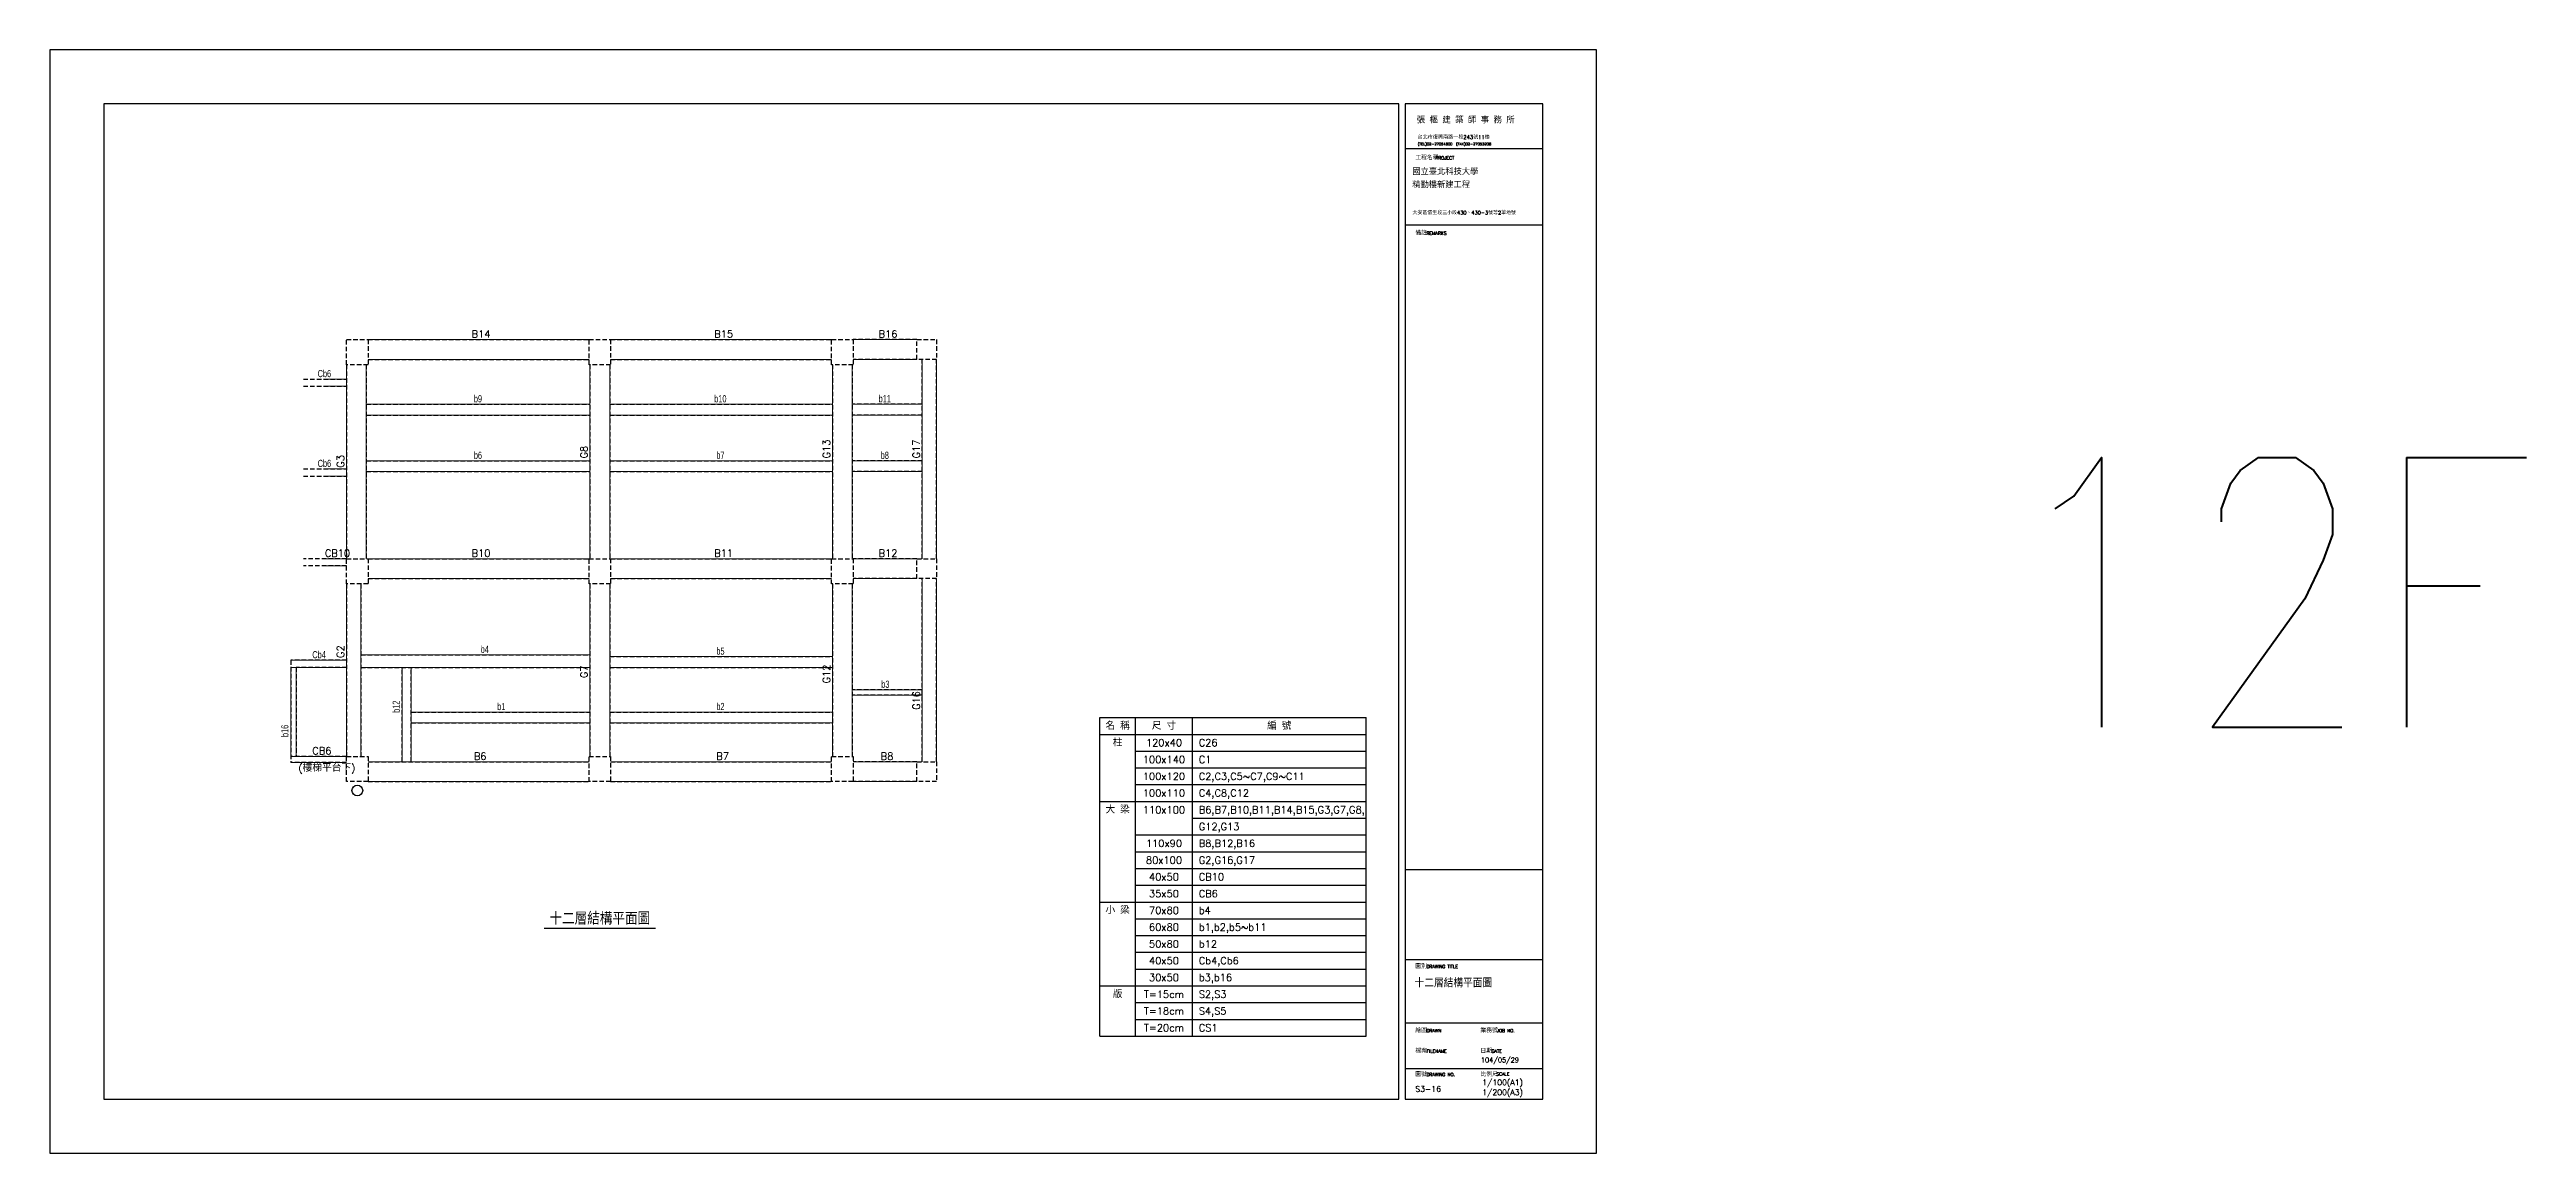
# Model space of a CAD drawing. Header units: millimetres. Extents: x -6716 to 14417, y -6142 to 137521.
# Drawn here: x -2 to 13786, y 24558 to 30703 of the extents above; entities that cross this region are included whole.
import ezdxf
from ezdxf.enums import TextEntityAlignment as Align

# ---------------------------------------------------------------- set-up
doc = ezdxf.new("R2010")
doc.units = ezdxf.units.MM
doc.header["$LTSCALE"] = 100
doc.linetypes.add('CENTER', pattern=[2, 1.25, -0.25, 0.25, -0.25])
doc.linetypes.add('HIDDEN', pattern=[0.375, 0.25, -0.125])
for name, color, linetype in [('0-BEAM01', 4, 'HIDDEN'), ('0-BEAM02', 241, 'HIDDEN'), ('0-COL0', 7, 'HIDDEN'), ('0-NOTES', 7, 'Continuous'), ('0-TEXT01', 4, 'Continuous'), ('0-TEXTN', 4, 'Continuous'), ('0-施工圖框$0$TEXT-圖框', 3, 'Continuous'), ('0-施工圖框$0$圖框', 7, 'Continuous'), ('CTEXT', 7, 'Continuous'), ('TEXT-標題', 3, 'Continuous'), ('TITLE', 7, 'Continuous')]:
    doc.layers.add(name, color=color, linetype=linetype)
for name, color, linetype, lineweight in [('RA-Beam-Edge2D', 65, 'Continuous', 15), ('RA-Beam-Name', 2, 'CENTER', 0), ('RA-Floor-Origin', 3, 'Continuous', 30), ('RA-Floor.BoundingBox', 55, 'Continuous', 20)]:
    doc.layers.add(name, color=color, linetype=linetype, lineweight=lineweight)
doc.styles.add('0-施工圖框$0$TXT', font='romans.shx', dxfattribs={"bigfont": 'chineset.shx'})
doc.styles.add('3-AUCAD', font='aucad.shx', dxfattribs={"width": 0.67, "height": 30, "bigfont": 'single.shx'})
doc.styles.add('CHINA', font='romans.shx', dxfattribs={"width": 0.8, "bigfont": 'china.shx'})

msp = doc.modelspace()

# ---------------------------------------------------------------- texts
at = {"color": 2, "lineweight": 25, "style": 'CHINA', "width": 0.8}
msp.add_text('12F', height=1500, dxfattribs=at).set_placement((13837.49837945346, 26930.66726705599), align=Align.RIGHT)
at = {"layer": '0-TEXT01', "style": '0-施工圖框$0$TXT'}
msp.add_text('(樓梯平台下)', height=40, dxfattribs=at).set_placement((1382.282173995841, 26683.31201648112))
at = {"layer": '0-TEXTN', "style": '0-施工圖框$0$TXT'}
for s, p in [('名 稱', (5943.593186686923, 26937.10939682968)), ('尺 寸', (6201.333530624166, 26937.10939682968)), ('編 號', (6843.39556742387, 26937.10939682967)), ('柱', (5943.593186686947, 26843.77606344927)), ('100x140', (6201.333530624197, 26750.44273010704)), ('120x40', (6201.333530624221, 26843.77606342574)), ('100x120', (6201.333530624173, 26657.10939678834)), ('大 梁', (5943.593186686943, 26470.44273003947)), ('100x110', (6201.333530624173, 26563.77606346569)), ('110x100', (6201.333530624199, 26470.44273006158)), ('80x100', (6201.333530624051, 26190.4427302753)), ('110x90', (6201.333530624051, 26283.77606356918)), ('40x50', (6201.333530623937, 26097.10939693306)), ('小 梁', (5943.593186686886, 25910.44273031423)), ('35x50', (6201.333530623937, 26003.7760636296)), ('70x80', (6201.333530624112, 25910.44273030348)), ('60x80', (6201.333530624142, 25817.10939696124)), ('50x80', (6201.333530624152, 25723.77606361901)), ('40x50', (6201.333530624026, 25630.44273027486)), ('30x50', (6201.333530624026, 25537.1093969237)), ('版', (5943.593186686654, 25443.77606361854)), ('T=15cm', (6201.333530623955, 25443.77606363454)), ('T=18cm', (6201.333530624188, 25350.44273033005)), ('T=20cm', (6201.333530624188, 25257.10939703042))]:
    msp.add_text(s, height=40, dxfattribs=at).set_placement(p, align=Align.MIDDLE_CENTER)
for s, p in [('C26', (6395.154857250569, 26823.77606342573)), ('C1', (6395.154857250545, 26730.44273010702)), ('C2,C3,C5~C7,C9~C11', (6395.154857250522, 26637.10939678832)), ('C4,C8,C12', (6395.154857250522, 26543.77606346567)), ('B6,B7,B10,B11,B14,B15,G3,G7,G8,', (6395.154857250533, 26450.44273009239)), ('G12,G13', (6395.154857250533, 26357.10939679849)), ('G2,G16,G17', (6395.154857250447, 26170.44273022467)), ('B8,B12,B16', (6395.154857250447, 26263.77606351856)), ('CB10', (6395.154857250271, 26077.10939696387)), ('CB6', (6395.154857250271, 25983.77606366041)), ('b4', (6395.154857250402, 25890.44273030322)), ('b1,b2,b5~b11', (6395.154857250433, 25797.10939696098)), ('Cb4,Cb6', (6395.154857250316, 25610.44273027459)), ('b12', (6395.154857250442, 25703.77606361875)), ('b3,b16', (6395.154857250316, 25517.10939692344)), ('S2,S3', (6395.154857250303, 25423.77606362854)), ('S4,S5', (6395.15485725042, 25330.44273032407)), ('CS1', (6395.15485725042, 25237.10939702444))]:
    msp.add_text(s, height=40, dxfattribs=at).set_placement(p)
at = {"layer": '0-施工圖框$0$TEXT-圖框', "color": 3, "style": '0-施工圖框$0$TXT'}
msp.add_text('104/05/29', height=26.88000000515021, dxfattribs=at).set_placement((7965.592879682878, 25064.36866523536))
at = {"layer": '0-施工圖框$0$圖框', "color": 4, "style": '0-施工圖框$0$TXT'}
for s, height, p in [('張 樞 建 築 師 事 務 所', 34.99999999949068, (7608.270525533291, 30291.91523173855)), ('台北市復興南路一段243號11樓', 20.99999999969441, (7612.872073444193, 30204.50798608703)), ('工程名稱', 23.99999999965075, (7600.650118345024, 30089.12675569928)), ('(TEL)02-27051800  (FAX)02-27053208', 14.69999999978609, (7614.440380500815, 30169.40335199322)), ('PROJECT', 17.99999999973807, (7711.913256959533, 30090.38727768209)), ('備註', 23.99999999965075, (7600.650118345024, 29669.5521838525)), ('REMARKS', 17.99999999973807, (7662.970736681616, 29670.81270583531)), ('圖別', 23.99999999965075, (7600.650118345063, 25587.85707573031)), ('DRAWING TITLE', 17.99999999973807, (7662.970736681655, 25589.11759771311)), ('繪圖', 23.99999999965075, (7600.650118345063, 25230.5938946186)), ('DRAWN', 17.99999999973807, (7662.970736681655, 25231.8544166014)), ('業務號', 23.99999999965075, (7962.783231929792, 25230.5938946186)), ('JOB NO.', 17.99999999973807, (8053.939764117407, 25231.8544166014)), ('檔案', 23.99999999965075, (7600.650118345063, 25117.19450893582)), ('FILENAME', 17.99999999973807, (7662.970736681655, 25118.45503091862)), ('日期', 23.99999999965075, (7962.783231929792, 25117.19450893582)), ('DATE', 17.99999999973807, (8025.103850266383, 25118.45503091862)), ('圖號', 23.99999999965075, (7600.650118345063, 24986.58824905462)), ('DRAWING NO.', 17.99999999973807, (7662.970736681655, 24987.84877103743)), ('比例尺', 23.99999999965075, (7963.572485260906, 24986.68186298592)), ('SCALE', 17.99999999973807, (8051.108884936386, 24990.97607792774))]:
    msp.add_text(s, height=height, dxfattribs=at).set_placement(p)
at = {"layer": '0-施工圖框$0$圖框', "color": 3, "style": '0-施工圖框$0$TXT'}
for s, height, p in [('精勤樓新建工程', 34.01999999950495, (7583.763868425257, 29932.17271864412)), ('國立臺北科技大學', 34.01999999950495, (7583.763868425257, 30005.11630830521)), ('大安區懷生段三小段430、430-3號等2筆地號', 20.41199999970297, (7584.911685709261, 29784.24046301628))]:
    msp.add_text(s, height=height, dxfattribs=at).set_placement(p)
at = {"layer": 'CTEXT', "style": '0-施工圖框$0$TXT'}
msp.add_text('十二層結構平面圖', height=70, dxfattribs=at).set_placement((3060.778383079712, 25830.76744926649), align=Align.CENTER)
at = {"layer": 'RA-Beam-Name', "style": '0-施工圖框$0$TXT'}
for s, p in [('B14', (2347.780621463127, 29098.85422582748)), ('B15', (3697.780621457801, 29098.85422582747)), ('B16', (4612.780626468803, 29098.85457535039)), ('CB10', (1530.182788826717, 27878.8543410895)), ('B10', (2347.780621463127, 27878.8544609082)), ('B11', (3697.780621457801, 27878.85446090818)), ('B12', (4612.780626464591, 27878.85457535039)), ('CB6', (1460.280627742624, 26778.85434265259)), ('B6', (2359.582460742873, 26748.85447758326)), ('B7', (3709.582460678997, 26748.854477168)), ('B8', (4624.582465674844, 26748.85459134413))]:
    msp.add_text(s, height=40, dxfattribs=at).set_placement(p)
at = {"layer": 'RA-Beam-Name', "style": '3-AUCAD', "width": 0.67}
for s, p in [('Cb6', (1490.113604336438, 28878.85411391843)), ('b9', (2359.58246336905, 28738.85430355197)), ('b10', (3697.780621457831, 28738.85428161743)), ('b11', (4612.780621457799, 28738.85416383862)), ('Cb6', (1490.11237397736, 28378.85432324995)), ('b6', (2359.582463369033, 28423.85431022761)), ('b7', (3709.582463369032, 28423.85431022761)), ('b8', (4624.582463369032, 28423.85431022761)), ('Cb4', (1460.280631744928, 27313.85432133452)), ('b4', (2397.648891943387, 27343.85435933371)), ('b5', (3709.582463296297, 27333.85435933382)), ('b3', (4627.706266214022, 27149.35433883786)), ('b1', (2489.583304168812, 27025.52103132243)), ('b2', (3709.582461865775, 27025.52103132242))]:
    msp.add_text(s, height=40, dxfattribs=at).set_placement(p)
at = {"layer": 'RA-Beam-Name', "style": '0-施工圖框$0$TXT'}
for s, p in [('G3', (1637.344047944235, 28374.80322373255)), ('G8', (2992.344047944235, 28426.32184409955)), ('G13', (4342.344047944234, 28426.32184409955)), ('G17', (4842.344052951263, 28426.32184409954)), ('G2', (1637.344684316309, 27315.90710859519)), ('G7', (2992.344047944236, 27203.36741667217)), ('G12', (4342.344047944236, 27174.1237112637)), ('G16', (4842.344048003847, 27026.60463471609))]:
    msp.add_text(s, height=40, rotation=90, dxfattribs=at).set_placement(p)
at = {"layer": 'RA-Beam-Name', "style": '3-AUCAD', "width": 0.67}
for s, p in [('b12', (1947.345854250548, 27009.80310057042)), ('b16', (1327.344193815726, 26875.3290010172))]:
    msp.add_text(s, height=40, rotation=90, dxfattribs=at).set_placement(p)
at = {"layer": 'TEXT-標題', "ltscale": 200, "style": '0-施工圖框$0$TXT'}
for s, height, p in [('十二層結構平面圖', 45, (7596.50763054552, 25482.32691741718)), ('1/100(A1)', 31.5, (7972.977422653338, 24937.08089727542)), ('S3-16', 31.5, (7600.313393169044, 24900.81423584467)), ('1/200(A3)', 31.5, (7972.977422653338, 24881.82457008743))]:
    msp.add_text(s, height=height, dxfattribs=at).set_placement(p)

# ---------------------------------------------------------------- linework, layer by layer
at = {"layer": '0-BEAM01'}
for p, q in [((1770.778383079683, 29087.95013367797), (3000.778383079683, 29087.95025097992)), ((1770.778383079683, 28977.95025097992), (3000.778383079683, 28977.95025097992)), ((3120.778383079683, 29087.95025097992), (4350.778383079682, 29087.95013367797)), ((3120.778383079683, 28977.95025097992), (4350.778383079682, 28977.95025097992)), ((4825.778383258496, 29087.95013367797), (4470.778383079682, 29087.95013367797)), ((4825.778383258496, 28977.95013367797), (4470.778383079682, 28977.95013367797)), ((4855.778388026868, 27867.95013367797), (4855.778388026868, 28977.95013367797)), ((4935.778388026868, 27867.95013367797), (4935.778388026868, 28977.95013367797)), ((1650.778383079683, 28947.95013367797), (1650.778383079683, 27867.95025701141)), ((1760.778383079683, 28947.95013367797), (1760.778383079683, 27867.95025701141)), ((3005.778383079683, 28947.95013367797), (3005.778383079683, 27867.95025097992)), ((3115.778383079683, 28947.95013367797), (3115.778383079683, 27867.95025097992)), ((4355.778383079682, 28947.95013367797), (4355.778383079682, 27867.95025097992)), ((4465.778383079682, 28947.95013367797), (4465.778383079682, 27867.95025097992)), ((1650.778383377705, 27867.95013306856), (1410.799655858193, 27867.95013081745)), ((1770.778383079683, 27867.95013367797), (3000.778383079683, 27867.95025097992)), ((3120.778383079683, 27867.95013367797), (4350.778383079682, 27867.95013367797)), ((4825.778384271775, 27867.95013367797), (4470.778383079682, 27867.95013367797)), ((1650.778383752922, 27827.95013306856), (1410.799655858193, 27827.95013081745)), ((1650.778383079683, 27727.95013367797), (1650.778383079683, 26767.95024478103)), ((1730.778383079683, 27727.95013367797), (1730.778383079683, 26767.95024478103)), ((1770.778383079683, 27757.95025097992), (3000.778383079683, 27757.95025097992)), ((3005.778383079683, 27727.95013367797), (3005.778383079683, 26767.9501289096)), ((3115.778383079683, 27727.95013367797), (3115.778383079683, 26767.9501289096)), ((3120.778383079683, 27757.95025097992), (4350.778383079682, 27757.95025097992)), ((4355.778383079682, 27727.95013367797), (4355.778383079682, 26767.9501289096)), ((4465.778383079682, 27727.95013367797), (4465.778383079682, 26767.9501289096)), ((4825.778384271775, 27757.950490829), (4470.778383079682, 27757.95013367797)), ((4855.778388086473, 26737.95012795592), (4855.778388086473, 27757.95013367797)), ((4935.778388086473, 26737.95012795592), (4935.778388086473, 27757.95013367797)), ((1650.77840210529, 26767.95013177064), (1340.778396740872, 26767.95013367799)), ((1650.778401855146, 26732.95013177064), (1340.778396490728, 26732.95013367799)), ((1770.778383079683, 26737.95024621154), (3000.778383079683, 26737.95024522945)), ((1770.778383079683, 26627.9501289096), (3000.778383079683, 26627.9501289096)), ((3120.778383079683, 26737.95024530524), (4350.778383079682, 26737.95024530524)), ((3120.778383079683, 26627.95024530524), (4350.778383079682, 26627.9501289096)), ((4825.778383247553, 26737.95025394129), (4470.778383079682, 26737.95012753002)), ((4825.778383247553, 26627.95012794394), (4470.778383079682, 26627.95012751851))]:
    msp.add_line(p, q, dxfattribs=at)
at = {"layer": '0-BEAM02'}
for p, q in [((1410.778393927728, 28867.94992005493), (1650.77961343876, 28867.94992291595)), ((1410.778394404563, 28827.94992005493), (1650.779613915595, 28827.94992291595)), ((1760.778383079683, 28727.95007073549), (3005.778383079683, 28727.95007073545)), ((3115.778383079682, 28727.9500707355), (4355.778383079682, 28727.95007073546)), ((4855.778388026868, 28727.95007168913), (4465.778383079682, 28727.95007168913)), ((1760.778383079683, 28667.95007073549), (3005.778383079683, 28667.95007073545)), ((3115.778383079682, 28667.9500707355), (4355.778383079682, 28667.95007073546)), ((4855.778388026868, 28667.95007168913), (4465.778383079682, 28667.95007168913)), ((1760.778383079683, 28412.95007836485), (3005.778383079683, 28412.95007836484)), ((3115.778383079683, 28412.95007836485), (4355.778383079683, 28412.95007836485)), ((4855.778388026867, 28412.95007931857), (4465.778383079682, 28412.95007931855)), ((1410.777163568651, 28367.95012938644), (1650.778383079683, 28367.95013224746)), ((1410.777164045485, 28327.95012938644), (1650.778383556518, 28327.95013224746)), ((1760.778383079683, 28352.95007836488), (3005.778383079683, 28352.95007836487)), ((3115.778383079683, 28352.95007836488), (4355.778383079683, 28352.95007836488)), ((4855.778388026868, 28352.95007931857), (4465.778383079682, 28352.95007931854)), ((1650.778383079683, 27302.95012747101), (1340.778403643285, 27302.95009534146)), ((1340.778403643285, 27302.95009534148), (1340.778395835077, 26732.95013367799)), ((1730.778384510186, 27332.95012747106), (3005.778383079683, 27332.95012747098)), ((3115.778383079683, 27322.95012747105), (4355.778383079682, 27322.95012747098)), ((1370.778403183979, 27262.95009850176), (1370.778396236971, 26767.95013349038)), ((1650.778387293395, 27262.95012747101), (1370.778403183979, 27262.95009850176)), ((1730.778384510186, 27262.95012747101), (3005.778383079683, 27262.95012747098)), ((1960.780067685758, 26737.95024605984), (1960.780067685757, 27262.950127471)), ((2010.780067685758, 26737.95024601991), (2010.780067685757, 27262.950127471)), ((3115.778383079683, 27262.95012747101), (4355.778383079682, 27262.95012747099)), ((4855.778383079682, 27138.45024430419), (4465.778378132497, 27138.45024430419)), ((4855.778383079682, 27108.45024430419), (4465.778378132497, 27108.45024430419)), ((2010.780067685758, 27014.61679945965), (3005.778383079683, 27014.61679945966)), ((2010.780067685758, 26954.61679945967), (3005.778383079683, 26954.61679945968)), ((3115.778383079682, 27014.61679945964), (4355.778383079682, 27014.61679945967)), ((3115.778383079682, 26954.61679945967), (4355.778383079682, 26954.61679945968))]:
    msp.add_line(p, q, dxfattribs=at)
at = {"layer": '0-COL0'}
for points in [[(1770.778383079683, 28947.95013367797), (1650.778383079683, 28947.95013367797), (1650.778383079683, 29087.95013367797), (1770.778383079683, 29087.95013367797)], [(3120.778383079683, 28947.95013367797), (3000.778383079683, 28947.95013367797), (3000.778383079683, 29087.95013367797), (3120.778383079683, 29087.95013367797)], [(4470.778383079682, 28947.95013367797), (4350.778383079682, 28947.95013367797), (4350.778383079682, 29087.95013367797), (4470.778383079682, 29087.95013367797)], [(1770.778383079683, 27727.95013367797), (1650.778383079683, 27727.95013367797), (1650.778383079683, 27867.95013367797), (1770.778383079683, 27867.95013367797)], [(3120.778383079683, 27727.95013367797), (3000.778383079683, 27727.95013367797), (3000.778383079683, 27867.95013367797), (3120.778383079683, 27867.95013367797)], [(4470.778383079682, 27727.95013367797), (4350.778383079682, 27727.95013367797), (4350.778383079682, 27867.95013367797), (4470.778383079682, 27867.95013367797)], [(1770.778383079683, 26627.9501289096), (1650.778383079683, 26627.9501289096), (1650.778383079683, 26767.9501289096), (1770.778383079683, 26767.9501289096)], [(3120.778383079683, 26627.9501289096), (3000.778383079683, 26627.9501289096), (3000.778383079683, 26767.9501289096), (3120.778383079683, 26767.9501289096)], [(4470.778383079682, 26627.9501289096), (4350.778383079682, 26627.9501289096), (4350.778383079682, 26767.9501289096), (4470.778383079682, 26767.9501289096)]]:
    msp.add_lwpolyline(points, close=True, dxfattribs=at)
for points in [[(4825.778383258496, 28977.95036542083), (4825.778383258496, 29087.95036542083), (4935.778383258496, 29087.95036542083), (4935.778383258496, 28977.95036542083), (4825.778383258496, 28977.95036542083)], [(4825.778384271775, 27757.950490829), (4825.778384271775, 27867.950490829), (4935.778384271775, 27867.950490829), (4935.778384271775, 27757.950490829), (4825.778384271775, 27757.950490829)], [(4825.778383247553, 26627.95025394129), (4825.778383247553, 26737.95025394129), (4935.778383247553, 26737.95025394129), (4935.778383247553, 26627.95025394129), (4825.778383247553, 26627.95025394129)]]:
    msp.add_lwpolyline(points, dxfattribs=at)
at = {"layer": '0-NOTES'}
for p, q in [((5843.752125758627, 25210.44273086595), (5843.752125758621, 26983.77606349633)), ((5843.752125758621, 26983.77606349633), (7327.558321214734, 26983.77606349633)), ((5843.752125758621, 26890.44273016301), (7327.558321214734, 26890.44273016301)), ((6043.434247615405, 25210.44273086595), (6043.4342476154, 26983.77606349633)), ((6359.232813632938, 25210.44273086595), (6359.232813632991, 26983.77606349633)), ((7327.558321214601, 25210.44273085139), (7327.558321214734, 26983.77606349633)), ((5843.7521257586, 26517.109396803), (7327.558321214727, 26517.109396803)), ((5843.752125758526, 25957.10939698109), (7327.558321214595, 25957.10939698109)), ((5843.75212575841, 25490.44273028522), (7327.558321214494, 25490.44273028474)), ((5843.752125758627, 25210.44273086595), (7327.558321214594, 25210.44273086594))]:
    msp.add_line(p, q, dxfattribs=at)
at = {"layer": '0-NOTES', "color": 3}
for p, q in [((6043.434247615542, 26797.10939675019), (7327.558321214883, 26797.10939675019)), ((6043.434247615518, 26703.77606343149), (7327.558321214859, 26703.77606343149)), ((6043.434247615494, 26610.44273011279), (7327.558321214836, 26610.44273011279)), ((6359.232813632956, 26423.77606336407), (7327.558321214715, 26423.77606336407)), ((6043.434247615267, 26330.44273021391), (7327.558321214601, 26330.44273021391)), ((6043.434247615267, 26237.10939692002), (7327.558321214601, 26237.10939692002)), ((6043.434247615234, 26143.77606362613), (7327.558321214576, 26143.77606362613)), ((6043.434247615201, 26050.44273033224), (7327.558321214543, 26050.44273033224)), ((6043.434247615315, 25863.77606363886), (7327.558321214657, 25863.77606363886)), ((6043.434247615326, 25770.44273029663), (7327.558321214668, 25770.44273029663)), ((6043.434247615344, 25677.10939694547), (7327.558321214686, 25677.10939694547)), ((6043.43424761537, 25583.77606359432), (7327.558321214711, 25583.77606359432)), ((6043.434247615305, 25397.10939698512), (7327.558321214559, 25397.10939698511)), ((6043.434247615303, 25303.7760636855), (7327.558321214558, 25303.77606368548))]:
    msp.add_line(p, q, dxfattribs=at)
at = {"layer": '0-施工圖框$0$圖框', "color": 1}
for p, q in [((8310.000024596713, 30400.00003739343), (7544.147236793338, 30400.00003739343)), ((7544.147236793338, 30400.00003739343), (7544.147236793422, 26135.93289701713)), ((8310.000024596797, 26135.93289701713), (8310.000024596713, 30400.00003739343)), ((8310.000024596713, 30150.00003739708), (7544.147236793338, 30150.00003739708)), ((8310.000024596713, 29725.00003740326), (7544.147236793338, 29725.00003740326)), ((7544.147236793298, 26135.93289701712), (7544.147236793377, 24860.00003747404)), ((8310.000024596713, 26135.93289701713), (7544.147236793298, 26135.93289701713)), ((8310.000024596753, 24860.00003747404), (8310.000024596713, 26135.93289701712)), ((8310.000024596753, 25635.9328970244), (7544.147236793377, 25635.9328970244)), ((8310.000024596753, 25282.64175519671), (7544.147236793377, 25282.64175519671)), ((8310.000024596753, 25029.13292841584), (7544.147236793377, 25029.13292841584)), ((7544.147236793377, 24860.00003747404), (8310.000024596753, 24860.00003747404))]:
    msp.add_line(p, q, dxfattribs=at)
at = {"layer": 'Defpoints'}
for points in [[(2.362934174016118e-05, 24560.00003747841), (8610.000024631678, 24560.00003747841), (8610.000024631678, 30700.00003738905), (2.362934174016118e-05, 30700.00003738905)], [(300.0000236642663, 24860.00003747404), (7508.419288277732, 24860.00003747404), (7508.419288277732, 30400.00003739343), (300.0000236642663, 30400.00003739343)]]:
    msp.add_lwpolyline(points, close=True, dxfattribs=at)
at = {"layer": 'RA-Beam-Edge2D'}
for p, q in [((1770.778383079683, 29087.95013367797), (3000.778383079683, 29087.95025097992)), ((1770.778383079683, 28977.95025097992), (3000.778383079683, 28977.95025097992)), ((3120.778383079683, 29087.95025097992), (4350.778383079682, 29087.95013367797)), ((3120.778383079683, 28977.95025097992), (4350.778383079682, 28977.95025097992)), ((4470.778383079682, 29087.95013367797), (4825.778383258496, 29087.95013367797)), ((4470.778383079682, 28977.95013367797), (4825.778383258496, 28977.95013367797)), ((4855.778388026868, 27867.95013367797), (4855.778388026868, 28977.95013367797)), ((4935.778388026868, 27867.95013367797), (4935.778388026868, 28977.95013367797)), ((1530.778412464817, 28827.94992148543), (1650.778383079682, 28827.94992291593)), ((1530.779642823807, 28867.94992148544), (1650.778383079683, 28867.94992291593)), ((1650.778383079683, 27867.95025701141), (1650.778383079683, 28947.95013367797)), ((1760.778383079683, 27867.95025701141), (1760.778383079683, 28947.95013367797)), ((3005.778383079683, 27867.95025097992), (3005.778383079683, 28947.95013367797)), ((3115.778383079683, 27867.95025097992), (3115.778383079683, 28947.95013367797)), ((4355.778383079682, 27867.95025097992), (4355.778383079682, 28947.95013367797)), ((4465.778383079682, 27867.95025097992), (4465.778383079682, 28947.95013367797)), ((1760.778383079683, 28727.95007073549), (3005.778383079683, 28727.95007073545)), ((3115.778383079682, 28727.9500707355), (4355.778383079682, 28727.95007073546)), ((4465.778383079682, 28727.95007168913), (4855.778388026868, 28727.95007168913)), ((1760.778383079683, 28667.95007073549), (3005.778383079683, 28667.95007073545)), ((3115.778383079682, 28667.9500707355), (4355.778383079682, 28667.95007073546)), ((4465.778383079682, 28667.95007168913), (4855.778388026868, 28667.95007168913)), ((1760.778383079683, 28412.95007836485), (3005.778383079683, 28412.95007836484)), ((3115.778383079683, 28412.95007836485), (4355.778383079683, 28412.95007836485)), ((4465.778383079682, 28412.95007931855), (4855.778388026867, 28412.95007931857)), ((1530.778412583983, 28367.95013081695), (1650.778383079683, 28367.95013224746)), ((1530.778412583983, 28327.95013081696), (1650.778383079683, 28327.95013224746)), ((1760.778383079683, 28352.95007836488), (3005.778383079683, 28352.95007836487)), ((3115.778383079683, 28352.95007836488), (4355.778383079683, 28352.95007836488)), ((4465.778383079682, 28352.95007931854), (4855.778388026868, 28352.95007931857)), ((1530.778413001215, 27867.95013194291), (1650.778383079682, 27867.95013306856)), ((1770.778383079683, 27867.95013367797), (3000.778383079683, 27867.95025097992)), ((3120.778383079683, 27867.95013367797), (4350.778383079682, 27867.95013367797)), ((4470.778383079682, 27867.95013367797), (4825.778384271775, 27867.95013367797)), ((1530.778413001215, 27827.95013194291), (1650.778383079683, 27827.95013306855)), ((1650.778383079683, 26767.95024478103), (1650.778383079683, 27727.95013367797)), ((1730.778383079683, 26767.95024478103), (1730.778383079683, 27727.95013367797)), ((1770.778383079683, 27757.95025097992), (3000.778383079683, 27757.95025097992)), ((3005.778383079683, 26767.9501289096), (3005.778383079683, 27727.95013367797)), ((3115.778383079683, 26767.9501289096), (3115.778383079683, 27727.95013367797)), ((3120.778383079683, 27757.95025097992), (4350.778383079682, 27757.95025097992)), ((4355.778383079682, 26767.9501289096), (4355.778383079682, 27727.95013367797)), ((4465.778383079682, 26767.9501289096), (4465.778383079682, 27727.95013367797)), ((4470.778383079682, 27757.95013367797), (4825.778384271775, 27757.950490829)), ((4855.778388086473, 26737.95012795592), (4855.778388086473, 27757.95013367797)), ((4935.778388086473, 26737.95012795592), (4935.778388086473, 27757.95013367797)), ((1340.778403643285, 27302.95009534146), (1650.778383079683, 27302.95012747101)), ((1730.778384510186, 27332.95012747106), (3005.778383079683, 27332.95012747098)), ((3115.778383079683, 27322.95012747105), (4355.778383079682, 27322.95012747098)), ((1340.778396314528, 26767.95013367799), (1340.778403095341, 27262.95009539791)), ((1340.778403095341, 27262.95009539791), (1650.778383079683, 27262.95012747101)), ((1370.778396236971, 26767.95013349038), (1370.778403183979, 27262.95009850175)), ((1730.778384510186, 27262.95012747101), (3005.778383079683, 27262.95012747098)), ((1960.780067685758, 26737.95024605984), (1960.780067685757, 27262.950127471)), ((2010.780067685758, 26737.95024601991), (2010.780067685757, 27262.950127471)), ((3115.778383079683, 27262.95012747101), (4355.778383079682, 27262.95012747099)), ((4465.778378132497, 27138.45024430419), (4855.778383079682, 27138.45024430419)), ((4465.778378132497, 27108.45024430419), (4855.778383079682, 27108.45024430419)), ((2010.780067685758, 27014.61679945965), (3005.778383079683, 27014.61679945966)), ((2010.780067685758, 26954.61679945967), (3005.778383079683, 26954.61679945968)), ((3115.778383079682, 27014.61679945964), (4355.778383079682, 27014.61679945967)), ((3115.778383079682, 26954.61679945967), (4355.778383079682, 26954.61679945968)), ((1340.778396740872, 26767.95013367799), (1650.77840210529, 26767.95013177064)), ((1340.778396490728, 26732.95013367799), (1650.778401855146, 26732.95013177064)), ((1770.778383079683, 26737.95024621154), (3000.778383079683, 26737.95024522945)), ((1770.778383079683, 26627.9501289096), (3000.778383079683, 26627.9501289096)), ((3120.778383079683, 26737.95024530524), (4350.778383079682, 26737.95024530524)), ((3120.778383079683, 26627.95024530524), (4350.778383079682, 26627.9501289096)), ((4470.778383079682, 26737.95012753002), (4825.778383247553, 26737.95025394129)), ((4470.778383079682, 26627.95012751851), (4825.778383247553, 26627.95012794394))]:
    msp.add_line(p, q, dxfattribs=at)
at = {"layer": 'RA-Floor-Origin'}
msp.add_circle((1710.778383079683, 26577.9502507189), 30, dxfattribs=at)
at = {"layer": 'RA-Floor.BoundingBox', "const_width": 5}
msp.add_lwpolyline([(2.362934174016118e-05, 30700.00003738905), (8610.000024631678, 30700.00003738905), (8610.000024631678, 24560.00003747841), (2.362934174016118e-05, 24560.00003747841)], close=True, dxfattribs=at)
at = {"layer": 'TITLE', "color": 1}
msp.add_line((2751.386298330624, 25810.76744926647), (3370.170467828742, 25810.76744926649), dxfattribs=at)

msp.set_redraw_order([(e.dxf.handle, doc.entitydb.next_handle()) for e in msp.query("TEXT MTEXT ATTDEF DIMENSION ARC_DIMENSION")])  # texts and dimensions are drawn at this point

doc.saveas('drawing.dxf')
